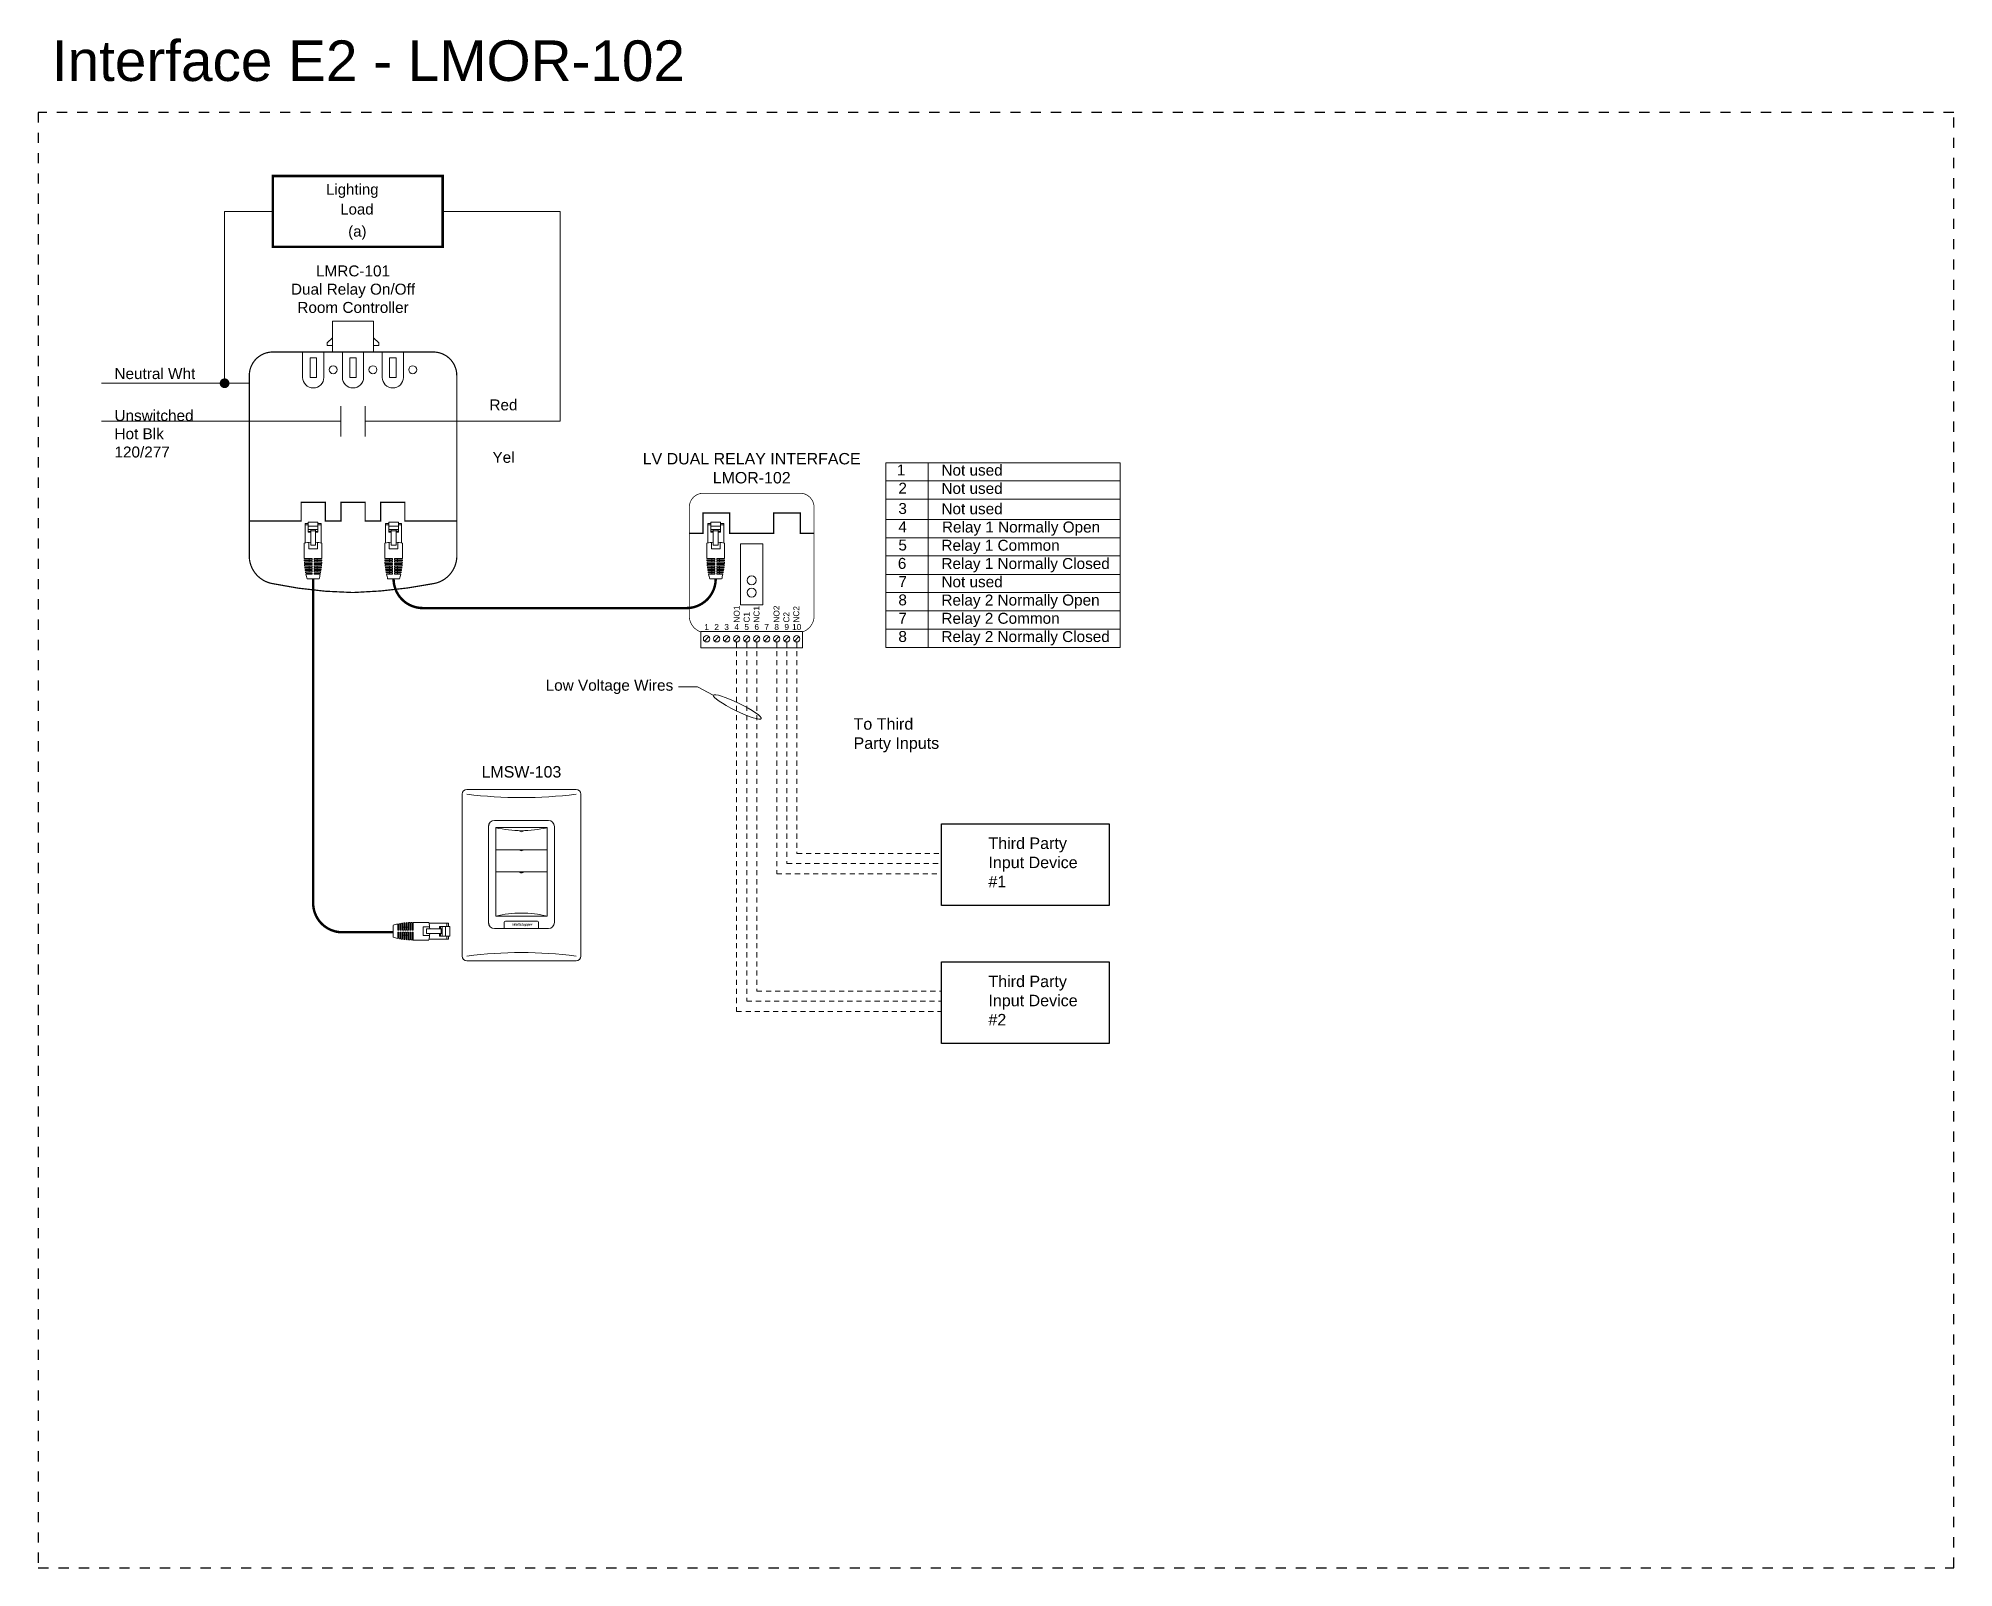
# Model space of a CAD drawing. Header units: inches. Extents: x -60 to 2005, y -577 to 104.
# Drawn here: x 867.49 to 914.7, y -42.3 to -4.6 of the extents above; entities that cross this region are included whole.
import ezdxf

# ---------------------------------------------------------------- set-up
doc = ezdxf.new("R2010")
doc.units = ezdxf.units.IN
doc.header["$MEASUREMENT"] = 0
doc.linetypes.add('Demo', pattern=[0.5, 0.25, -0.25])
doc.linetypes.add('HIDDEN2', pattern=[0.1875, 0.125, -0.0625])
doc.layers.get('0').update_dxf_attribs({"lineweight": 5})
doc.layers.add('PS Borders', color=40, linetype='Demo', lineweight=5, plot=False)
for name, color, linetype, lineweight in [('WS', 3, 'Continuous', 5), ('WS_DETAIL', 7, 'Continuous', 5), ('WS_LineVoltage', 1, 'Continuous', 5), ('WS_LowVoltage', 6, 'Continuous', 5)]:
    doc.layers.add(name, color=color, linetype=linetype, lineweight=lineweight)
doc.styles.add('ARIAL', font='arial.ttf')

msp = doc.modelspace()

# ---------------------------------------------------------------- texts
at = {"style": 'ARIAL'}
for s, height, p in [('Lighting', 0.2638, (874.584, -8.459)), ('Load', 0.2638, (874.933, -8.948)), ('(a)', 0.2638, (875.128, -9.492)), ('Not used', 0.27, (889.75, -15.384)), ('1', 0.27, (888.65, -15.381)), ('2', 0.27, (888.689, -15.829)), ('Not used', 0.27, (889.75, -15.834)), ('Not used', 0.27, (889.75, -16.336)), ('4', 0.27, (888.689, -16.78)), ('3', 0.27, (888.689, -16.33)), ('Relay 1 Normally Open', 0.27, (889.763, -16.786)), ('5', 0.27, (888.689, -17.229)), ('Relay 1 Common', 0.27, (889.75, -17.236)), ('6', 0.27, (888.676, -17.683)), ('Relay 1 Normally Closed', 0.27, (889.75, -17.686)), ('7', 0.27, (888.689, -18.132)), ('Not used', 0.27, (889.75, -18.136)), ('8', 0.27, (888.689, -18.583)), ('Relay 2 Normally Open', 0.27, (889.75, -18.586)), ('7', 0.27, (888.689, -19.032)), ('Relay 2 Common', 0.27, (889.75, -19.036)), ('8', 0.27, (888.689, -19.484)), ('Relay 2 Normally Closed', 0.27, (889.75, -19.486))]:
    msp.add_text(s, height=height, dxfattribs=at).set_placement(p)
at = {"lineweight": -3, "insert": (867.824, -4.656), "char_height": 1, "attachment_point": 1, "style": 'ARIAL'}
msp.add_mtext_dynamic_manual_height_columns('Interface E2 - LMOR-102', width=25.92219, gutter_width=1, heights=[0], dxfattribs=at)
at = {"style": 'ARIAL'}
for s, insert, char_height, width, attachment_point in [('LMRC-101 \\PDual Relay On/Off \\PRoom Controller', (875.247, -10.203), 0.26989, 5.65768, 2), ('LV DUAL RELAY INTERFACE \\PLMOR-102', (885.073, -14.826), 0.28125, 5.57505, 2), ('1', (883.962, -19.19), 0.146, 4.82593, 8), ('2', (884.209, -19.19), 0.146, 4.82593, 8), ('3', (884.455, -19.19), 0.146, 4.82593, 8), ('4', (884.702, -19.19), 0.146, 4.82593, 8), ('5', (884.949, -19.19), 0.146, 4.82593, 8), ('6', (885.196, -19.19), 0.146, 4.82593, 8), ('7', (885.442, -19.19), 0.146, 4.82593, 8), ('8', (885.689, -19.19), 0.146, 4.82593, 8), ('9', (885.936, -19.19), 0.146, 4.82593, 8), ('10', (886.182, -19.19), 0.1461, 4.82593, 8)]:
    msp.add_mtext(s, dxfattribs=dict(at, insert=insert, char_height=char_height, width=width, attachment_point=attachment_point))
at = {"linetype": 'Continuous', "style": 'ARIAL'}
for s, insert, char_height, width, attachment_point in [('Neutral Wht', (869.367, -12.871), 0.27, 4.47708, 4), ('Red', (878.609, -13.642), 0.27, 6.16099, 4), ('Unswitched\\PHot Blk\\P120/277', (869.367, -14.354), 0.27, 6.93133, 4), ('Yel', (878.684, -14.935), 0.27, 6.16099, 4), ('Low Voltage Wires', (883.139, -20.592), 0.27, 6.93133, 6), ('To Third \\PParty Inputs', (887.583, -21.784), 0.28328, 3.63067, 4), ('Third Party\\PInput Device\\P#1', (890.908, -24.918), 0.28328, 2.37694, 4), ('Third Party\\PInput Device\\P#2', (890.908, -28.323), 0.28328, 2.37694, 4)]:
    msp.add_mtext(s, dxfattribs=dict(at, insert=insert, char_height=char_height, width=width, attachment_point=attachment_point))
at = {"char_height": 0.1461, "width": 0.38355, "attachment_point": 7, "rotation": 90, "style": 'ARIAL'}
for s, insert in [('NO1\\PC1\\PNC1', (885.267, -19.007)), ('NO2\\PC2\\PNC2', (886.247, -19.007))]:
    msp.add_mtext(s, dxfattribs=dict(at, insert=insert))

# ---------------------------------------------------------------- blocks, each defined once
blk = doc.blocks.new('A$C756910A1')
at = {"layer": 'WS_DETAIL'}
for p, q in [((0.15, 6.6), (0.15, 10.17)), ((0.15, 10.17), (0.73, 10.17)), ((0.73, 9.92), (0.15, 9.92)), ((0.73, 10.43), (0.73, 8.56)), ((0.73, 10.43), (2.51, 10.43)), ((2.51, 9.66), (0.73, 9.66)), ((2.51, 9.06), (0.73, 9.06)), ((0.73, 8.74), (1.17, 8.74)), ((0.73, 8.56), (1.17, 8.56)), ((1.17, 6.17), (1.17, 9.06)), ((1.17, 8.85), (2.06, 8.85)), ((2.06, 6.17), (2.06, 9.06)), ((2.06, 8.74), (2.51, 8.74)), ((2.51, 8.56), (2.06, 8.56)), ((2.51, 10.43), (2.51, 8.56)), ((3.08, 10.17), (2.51, 10.17)), ((3.08, 9.92), (2.51, 9.92)), ((3.08, 6.6), (3.08, 10.17)), ((0, 6.56), (0, 3.73)), ((0, 3.73), (1.43, 3.73)), ((0.81, 6.7), (0.81, 5.55)), ((0.81, 5.55), (2.42, 5.55)), ((0.89, 3.73), (0.89, 3.51)), ((1.17, 6.17), (2.06, 6.17)), ((1.43, 3.51), (1.43, 3.73)), ((1.8, 3.73), (3.23, 3.73)), ((1.8, 3.51), (1.8, 3.73)), ((2.34, 3.73), (2.34, 3.51)), ((2.42, 6.7), (2.42, 5.55)), ((3.23, 6.56), (3.23, 3.73)), ((0, 3.51), (1.43, 3.51)), ((0.01, 3.29), (1.43, 3.29)), ((0.02, 3.06), (1.43, 3.06)), ((0.03, 2.84), (1.43, 2.84)), ((0.05, 2.62), (1.43, 2.62)), ((0.07, 2.4), (1.43, 2.4)), ((0.09, 2.18), (1.43, 2.18)), ((0.12, 1.96), (1.43, 1.96)), ((0.15, 1.74), (1.43, 1.74)), ((0.18, 1.52), (1.43, 1.52)), ((0.22, 1.3), (1.43, 1.3)), ((0.26, 1.08), (1.43, 1.08)), ((0.31, 0.86), (1.43, 0.86)), ((0.89, 3.29), (0.89, 3.06)), ((0.89, 2.84), (0.89, 2.62)), ((0.89, 2.4), (0.89, 2.18)), ((0.89, 1.96), (0.89, 1.74)), ((0.89, 1.52), (0.89, 1.3)), ((0.89, 1.08), (0.89, 0.86)), ((1.43, 3.06), (1.43, 3.29)), ((1.43, 2.62), (1.43, 2.84)), ((1.43, 2.18), (1.43, 2.4)), ((1.43, 1.74), (1.43, 1.96)), ((1.43, 1.3), (1.43, 1.52)), ((1.43, 0.86), (1.43, 1.08)), ((1.8, 3.51), (3.23, 3.51)), ((1.8, 3.29), (3.23, 3.29)), ((1.8, 3.06), (1.8, 3.29)), ((1.8, 3.06), (3.22, 3.06)), ((1.8, 2.84), (3.2, 2.84)), ((1.8, 2.62), (1.8, 2.84)), ((1.8, 2.62), (3.19, 2.62)), ((1.8, 2.4), (3.17, 2.4)), ((1.8, 2.18), (1.8, 2.4)), ((1.8, 2.18), (3.14, 2.18)), ((1.8, 1.96), (3.12, 1.96)), ((1.8, 1.74), (1.8, 1.96)), ((1.8, 1.74), (3.09, 1.74)), ((1.8, 1.52), (3.05, 1.52)), ((1.8, 1.3), (1.8, 1.52)), ((1.8, 1.3), (3.01, 1.3)), ((1.8, 1.08), (2.97, 1.08)), ((1.8, 0.86), (1.8, 1.08)), ((1.8, 0.86), (2.92, 0.86)), ((2.34, 3.29), (2.34, 3.06)), ((2.34, 2.84), (2.34, 2.62)), ((2.34, 2.4), (2.34, 2.18)), ((2.34, 1.96), (2.34, 1.74)), ((2.34, 1.52), (2.34, 1.3)), ((2.34, 1.08), (2.34, 0.86)), ((2.69, 0), (0.52, 0))]:
    blk.add_line(p, q, dxfattribs=at)
for centre, radius, start, end in [((1.62, -0.58), 7.33, 93.502, 102.7411), ((1.62, -0.58), 7.33, 77.2589, 86.498), ((13.49, 3.73), 13.49, 180.937, 181.8742), ((13.49, 3.73), 13.49, 182.8119, 183.7504), ((13.49, 3.73), 13.49, 184.6899, 185.6307), ((13.49, 3.73), 13.49, 186.573, 187.5171), ((13.49, 3.73), 13.49, 188.4632, 189.4117), ((13.49, 3.73), 13.49, 190.3627, 191.3167), ((13.49, 3.73), 13.49, 192.2739, 196.0379), ((-10.25, 3.73), 13.49, 343.9621, 347.7261), ((-10.25, 3.73), 13.49, 348.6833, 349.6373), ((-10.25, 3.73), 13.49, 350.5883, 351.5368), ((-10.25, 3.73), 13.49, 352.4829, 353.427), ((-10.25, 3.73), 13.49, 354.3693, 355.3101), ((-10.25, 3.73), 13.49, 356.2496, 357.1881), ((-10.25, 3.73), 13.49, 358.1258, 359.063)]:
    blk.add_arc(centre, radius, start, end, dxfattribs=at)
blk = doc.blocks.new('RJ45')
at = {"layer": 'WS_DETAIL', "xscale": 1.117448685388325, "yscale": 1.117448685388325, "zscale": 1.117448685388325}
blk.add_blockref('A$C756910A1', (59.47, 150.68), dxfattribs=at)
blk = doc.blocks.new('WallPlate1Gang')
for p, q in [((-11.72, 0.96), (-11.72, 32.87)), ((-10.76, 33.83), (10.76, 33.83)), ((11.72, 32.87), (11.72, 0.96)), ((-6.49, 26.51), (-6.49, 7.57)), ((-5.31, 27.69), (5.31, 27.69)), ((6.49, 26.51), (6.49, 7.57)), ((5.31, 6.39), (-5.31, 6.39)), ((-10.76, 0), (10.76, 0))]:
    blk.add_line(p, q)
for centre, radius, start, end in [((-10.76, 32.87), 0.96, 90, 180), ((0, 117.5), 85.31, 262.7571, 277.2429), ((10.76, 32.87), 0.96, 0, 90), ((-5.31, 26.51), 1.18, 90, 180), ((5.31, 26.51), 1.18, 0, 90), ((-5.31, 7.57), 1.18, 180, 270), ((5.31, 7.57), 1.18, 270, 0), ((-10.76, 0.96), 0.96, 180, 270), ((0, -83.67), 85.31, 82.7571, 97.2429), ((10.76, 0.96), 0.96, 270, 0)]:
    blk.add_arc(centre, radius, start, end)
blk = doc.blocks.new('*U137')
blk.add_blockref('WallPlate1Gang', (0, -0.01))
blk = doc.blocks.new('*U252')
for p, q in [((-6.5, 20.13), (-6.5, 1.18)), ((-5.32, 21.31), (5.32, 21.31)), ((-5.07, 2.44), (-5.07, 19.89)), ((-5.07, 19.89), (5.07, 19.89)), ((-5.07, 19.89), (5.07, 19.89)), ((-5.07, 19.89), (5.07, 19.89)), ((-5.07, 19.89), (5.07, 19.89)), ((-5.07, 19.89), (5.07, 19.89)), ((-5.07, 19.89), (5.07, 19.89)), ((-5.07, 19.89), (5.07, 19.89)), ((-0.33, 19.29), (-0.33, 19.19)), ((0.33, 19.29), (0.33, 19.19)), ((5.07, 19.89), (5.07, 2.44)), ((6.5, 20.13), (6.5, 1.18)), ((-5.07, 15.52), (0, 15.52)), ((-0.33, 15.53), (-0.33, 15.42)), ((0, 15.52), (5.07, 15.52)), ((0.33, 15.53), (0.33, 15.42)), ((-5.07, 11.16), (0, 11.16)), ((-0.33, 11.17), (-0.33, 11.06)), ((0, 11.16), (5.07, 11.16)), ((0.33, 11.17), (0.33, 11.06)), ((5.32, 0), (-5.32, 0)), ((5.07, 2.44), (-5.07, 2.44)), ((-3.38, 1.24), (-3.38, 0)), ((3.14, 1.48), (-3.14, 1.48)), ((3.38, 1.24), (3.38, 0))]:
    blk.add_line(p, q)
for centre, radius, start, end in [((-5.32, 20.13), 1.18, 90, 180), ((0, 41.25), 21.96, 256.6482, 283.3518), ((0, 19.73), 0.639, 238.6629, 301.3371), ((5.32, 20.13), 1.18, 0, 90), ((0, 15.97), 0.639, 238.6629, 301.3371), ((0, 11.61), 0.639, 238.6629, 301.3371), ((-5.32, 1.18), 1.18, 180, 270), ((0, -18.92), 21.96, 76.6482, 103.3518), ((-3.14, 1.24), 0.239, 90, 180), ((3.14, 1.24), 0.239, 0, 90), ((5.32, 1.18), 1.18, 270, 0)]:
    blk.add_arc(centre, radius, start, end)
at = {"style": 'ARIAL'}
for s, insert, char_height, width, attachment_point in [('LMSW-103', (0, 32.02), 2.25, 40.9705, 2), ('{\\fArial|b1|i1|c0|p34;Wattstopper}', (-1.79, 1.04), 0.4798, 3.7953, 1)]:
    blk.add_mtext(s, dxfattribs=dict(at, insert=insert, char_height=char_height, width=width, attachment_point=attachment_point))

# ---------------------------------------------------------------- linework, layer by layer
for p, q in [((874.744, -11.577), (874.744, -12.337)), ((875.75, -11.577), (874.744, -11.577)), ((875.75, -11.577), (875.75, -12.337)), ((874.744, -11.985), (874.61, -12.107)), ((874.61, -12.107), (874.61, -12.177)), ((874.61, -12.177), (874.744, -12.177)), ((875.75, -11.985), (875.884, -12.107)), ((875.884, -12.177), (875.75, -12.177)), ((875.884, -12.107), (875.884, -12.177)), ((874.004, -12.337), (874.004, -12.962)), ((874.528, -12.962), (874.528, -12.337)), ((874.985, -12.962), (874.985, -12.337)), ((875.509, -12.337), (875.509, -12.962)), ((875.966, -12.962), (875.966, -12.337)), ((876.49, -12.337), (876.49, -12.962)), ((874.95, -13.672), (874.95, -14.418)), ((874.95, -13.672), (874.95, -14.418)), ((875.543, -13.672), (875.543, -14.418)), ((875.544, -13.672), (875.544, -14.418)), ((888.378, -15.068), (894.153, -15.068)), ((888.378, -15.068), (888.378, -19.618)), ((889.422, -15.068), (889.422, -19.618)), ((894.153, -15.068), (894.153, -19.618)), ((888.378, -15.516), (894.153, -15.516)), ((888.378, -15.963), (894.153, -15.963)), ((888.378, -16.465), (894.153, -16.465)), ((888.378, -16.914), (894.153, -16.914)), ((888.378, -17.363), (894.153, -17.363)), ((888.378, -17.818), (894.153, -17.818)), ((888.378, -18.266), (894.153, -18.266)), ((888.378, -18.718), (894.153, -18.718)), ((888.378, -18.718), (894.153, -18.718)), ((883.906, -19.462), (884.018, -19.35)), ((884.153, -19.462), (884.264, -19.35)), ((884.4, -19.462), (884.511, -19.35)), ((884.646, -19.462), (884.758, -19.35)), ((884.893, -19.462), (885.005, -19.35)), ((885.14, -19.462), (885.251, -19.35)), ((885.386, -19.462), (885.498, -19.35)), ((885.633, -19.462), (885.745, -19.35)), ((885.88, -19.462), (885.992, -19.35)), ((886.127, -19.462), (886.238, -19.35)), ((888.378, -19.167), (894.153, -19.167)), ((888.378, -19.618), (894.153, -19.618)), ((883.735, -20.592), (883.268, -20.592)), ((884.126, -20.797), (883.735, -20.592))]:
    msp.add_line(p, q)
at = {"linetype": 'Continuous', "const_width": 0.06}
msp.add_lwpolyline([(877.457, -9.743), (877.457, -7.998), (873.269, -7.998), (873.269, -9.743)], close=True, dxfattribs=at)
at = {"linetype": 'Continuous'}
for points, const_width in [([(875.246, -18.266, -0.048346), (873.23, -18.04, -0.329956), (872.69, -17.409), (872.69, -12.915, -0.414214), (873.268, -12.337), (877.226, -12.337, -0.414214), (877.804, -12.915), (877.804, -13.818), (877.804, -15.563), (877.804, -17.409, -0.329956), (877.265, -18.04, -0.0415), (875.246, -18.266, -0.024292)], 0.03), ([(885.073, -15.818), (883.883, -15.818, 0.414214), (883.535, -16.166), (883.535, -18.868, 0.302646), (883.819, -19.237, 0.302646)], 0.018), ([(885.073, -15.818), (886.263, -15.818, -0.414214), (886.611, -16.166), (886.611, -18.868, -0.303521), (886.325, -19.237, -0.303521)], 0.018)]:
    msp.add_lwpolyline(points, format="xyb", dxfattribs=dict(at, const_width=const_width))
for points in [[(874.187, -12.962), (874.346, -12.962), (874.346, -12.479), (874.187, -12.479)], [(875.168, -12.962), (875.326, -12.962), (875.326, -12.479), (875.168, -12.479)], [(876.149, -12.962), (876.307, -12.962), (876.307, -12.479), (876.149, -12.479)], [(884.795, -17.066), (885.35, -17.066), (885.35, -18.566), (884.795, -18.566)], [(883.819, -19.226), (886.325, -19.226), (886.325, -19.626), (883.819, -19.626)]]:
    msp.add_lwpolyline(points, close=True)
for points, const_width in [([(872.69, -16.5), (873.969, -16.5), (873.969, -16.045), (874.564, -16.045), (874.564, -16.5), (874.949, -16.5), (874.949, -16.045), (875.545, -16.045), (875.545, -16.5), (875.93, -16.5), (875.93, -16.045), (876.525, -16.045), (876.525, -16.5), (877.804, -16.5)], 0.03), ([(883.535, -16.81), (883.873, -16.81), (883.873, -16.307), (884.53, -16.307), (884.53, -16.81), (885.614, -16.81), (885.614, -16.307), (886.271, -16.307), (886.271, -16.81), (886.611, -16.81)], 0.0331)]:
    msp.add_lwpolyline(points, dxfattribs=dict(const_width=const_width))
at = {"lineweight": -3}
for points in [[(889.75, -23.968), (893.886, -23.968), (893.886, -25.977), (889.75, -25.977)], [(889.75, -27.372), (893.886, -27.372), (893.886, -29.381), (889.75, -29.381)]]:
    msp.add_lwpolyline(points, close=True, dxfattribs=at)
for centre, radius in [((874.757, -12.773), 0.0983), ((875.737, -12.773), 0.0983), ((876.718, -12.773), 0.0983), ((885.072, -17.966), 0.111), ((885.072, -18.266), 0.111), ((883.962, -19.406), 0.0789), ((884.209, -19.406), 0.0789), ((884.455, -19.406), 0.0789), ((884.702, -19.406), 0.0789), ((884.949, -19.406), 0.0789), ((885.196, -19.406), 0.0789), ((885.442, -19.406), 0.0789), ((885.689, -19.406), 0.0789), ((885.936, -19.406), 0.0789), ((886.182, -19.406), 0.0789)]:
    msp.add_circle(centre, radius)
for centre in [(874.266, -12.962), (875.247, -12.962), (876.228, -12.962)]:
    msp.add_arc(centre, 0.262, 180, 0)
at = {"extrusion": (0, 0, -1)}
msp.add_ellipse((884.718, -21.086), major_axis=(-0.592, 0.289), ratio=0.14819, dxfattribs=at)
at = {"layer": 'PS Borders', "lineweight": -3}
msp.add_lwpolyline([(867.489, -42.304), (914.7, -42.304), (914.7, -6.433), (867.489, -6.433)], close=True, dxfattribs=at)
at = {"layer": 'WS'}
msp.add_lwpolyline([(874.264, -17.929, 0.06, 0.06, 0), (874.264, -25.921, 0.06, 0.06, 0), (874.264, -25.921, 0.06, 0.06, 0.414214), (874.984, -26.641, 0.06, 0.06, 0), (876.233, -26.641, 0, 0, 0)], format="xyseb", dxfattribs=at)
at = {"layer": 'WS', "const_width": 0.06}
msp.add_lwpolyline([(884.186, -17.929), (884.186, -17.929, -0.414214), (883.466, -18.649), (876.966, -18.649, -0.414214), (876.246, -17.929)], format="xyb", dxfattribs=at)
at = {"layer": 'WS_LineVoltage'}
for p, q in [((872.081, -8.87), (872.081, -13.107)), ((873.269, -8.87), (872.081, -8.87)), ((880.355, -8.87), (877.457, -8.87))]:
    msp.add_line(p, q, dxfattribs=at)
for points in [[(880.355, -8.87), (880.355, -8.87), (880.355, -14.045), (875.544, -14.045)], [(872.69, -13.107), (869.044, -13.107)], [(874.95, -14.045), (869.044, -14.045)]]:
    msp.add_lwpolyline(points, dxfattribs=at)
at = {"layer": 'WS_LineVoltage', "const_width": 0.12}
msp.add_lwpolyline([(872.021, -13.107, 1), (872.141, -13.107, 1)], format="xyb", close=True, dxfattribs=at)
at = {"layer": 'WS_LowVoltage', "linetype": 'HIDDEN2'}
for p, q in [((884.701, -19.485), (884.701, -28.596)), ((884.954, -19.485), (884.954, -28.343)), ((885.201, -19.485), (885.201, -28.096)), ((885.689, -19.485), (885.689, -25.201)), ((885.936, -19.485), (885.942, -24.948)), ((886.182, -19.485), (886.189, -24.701)), ((885.942, -24.948), (889.75, -24.948)), ((886.189, -24.701), (889.75, -24.701)), ((885.689, -25.201), (889.75, -25.201)), ((885.201, -28.096), (889.75, -28.096)), ((884.701, -28.596), (889.75, -28.596)), ((884.954, -28.343), (889.75, -28.343))]:
    msp.add_line(p, q, dxfattribs=at)

# ---------------------------------------------------------------- block references
for name, p, xscale, yscale, zscale in [('RJ45', (881.616, -36.011), -0.12, 0.12, 0.12), ('A$C756910A1', (876.03, -17.929), 0.1340938422465987, 0.1340938422465987, 0.1340938422465987), ('A$C756910A1', (883.97, -17.929), 0.1340938422465987, 0.1340938422465987, 0.1340938422465987), ('*U252', (879.398, -26.548), 0.125, 0.125, 0.125), ('*U137', (879.399, -27.345), 0.125, 0.125, 0.125)]:
    msp.add_blockref(name, p, dxfattribs=dict(xscale=xscale, yscale=yscale, zscale=zscale))
at = {"xscale": -0.12, "yscale": 0.12, "zscale": 0.12, "rotation": 270}
msp.add_blockref('RJ45', (858.151, -33.968), dxfattribs=at)

msp.set_redraw_order([(e.dxf.handle, doc.entitydb.next_handle()) for e in msp.query("TEXT MTEXT ATTDEF DIMENSION ARC_DIMENSION")])  # texts and dimensions are drawn at this point

doc.saveas('drawing.dxf')
